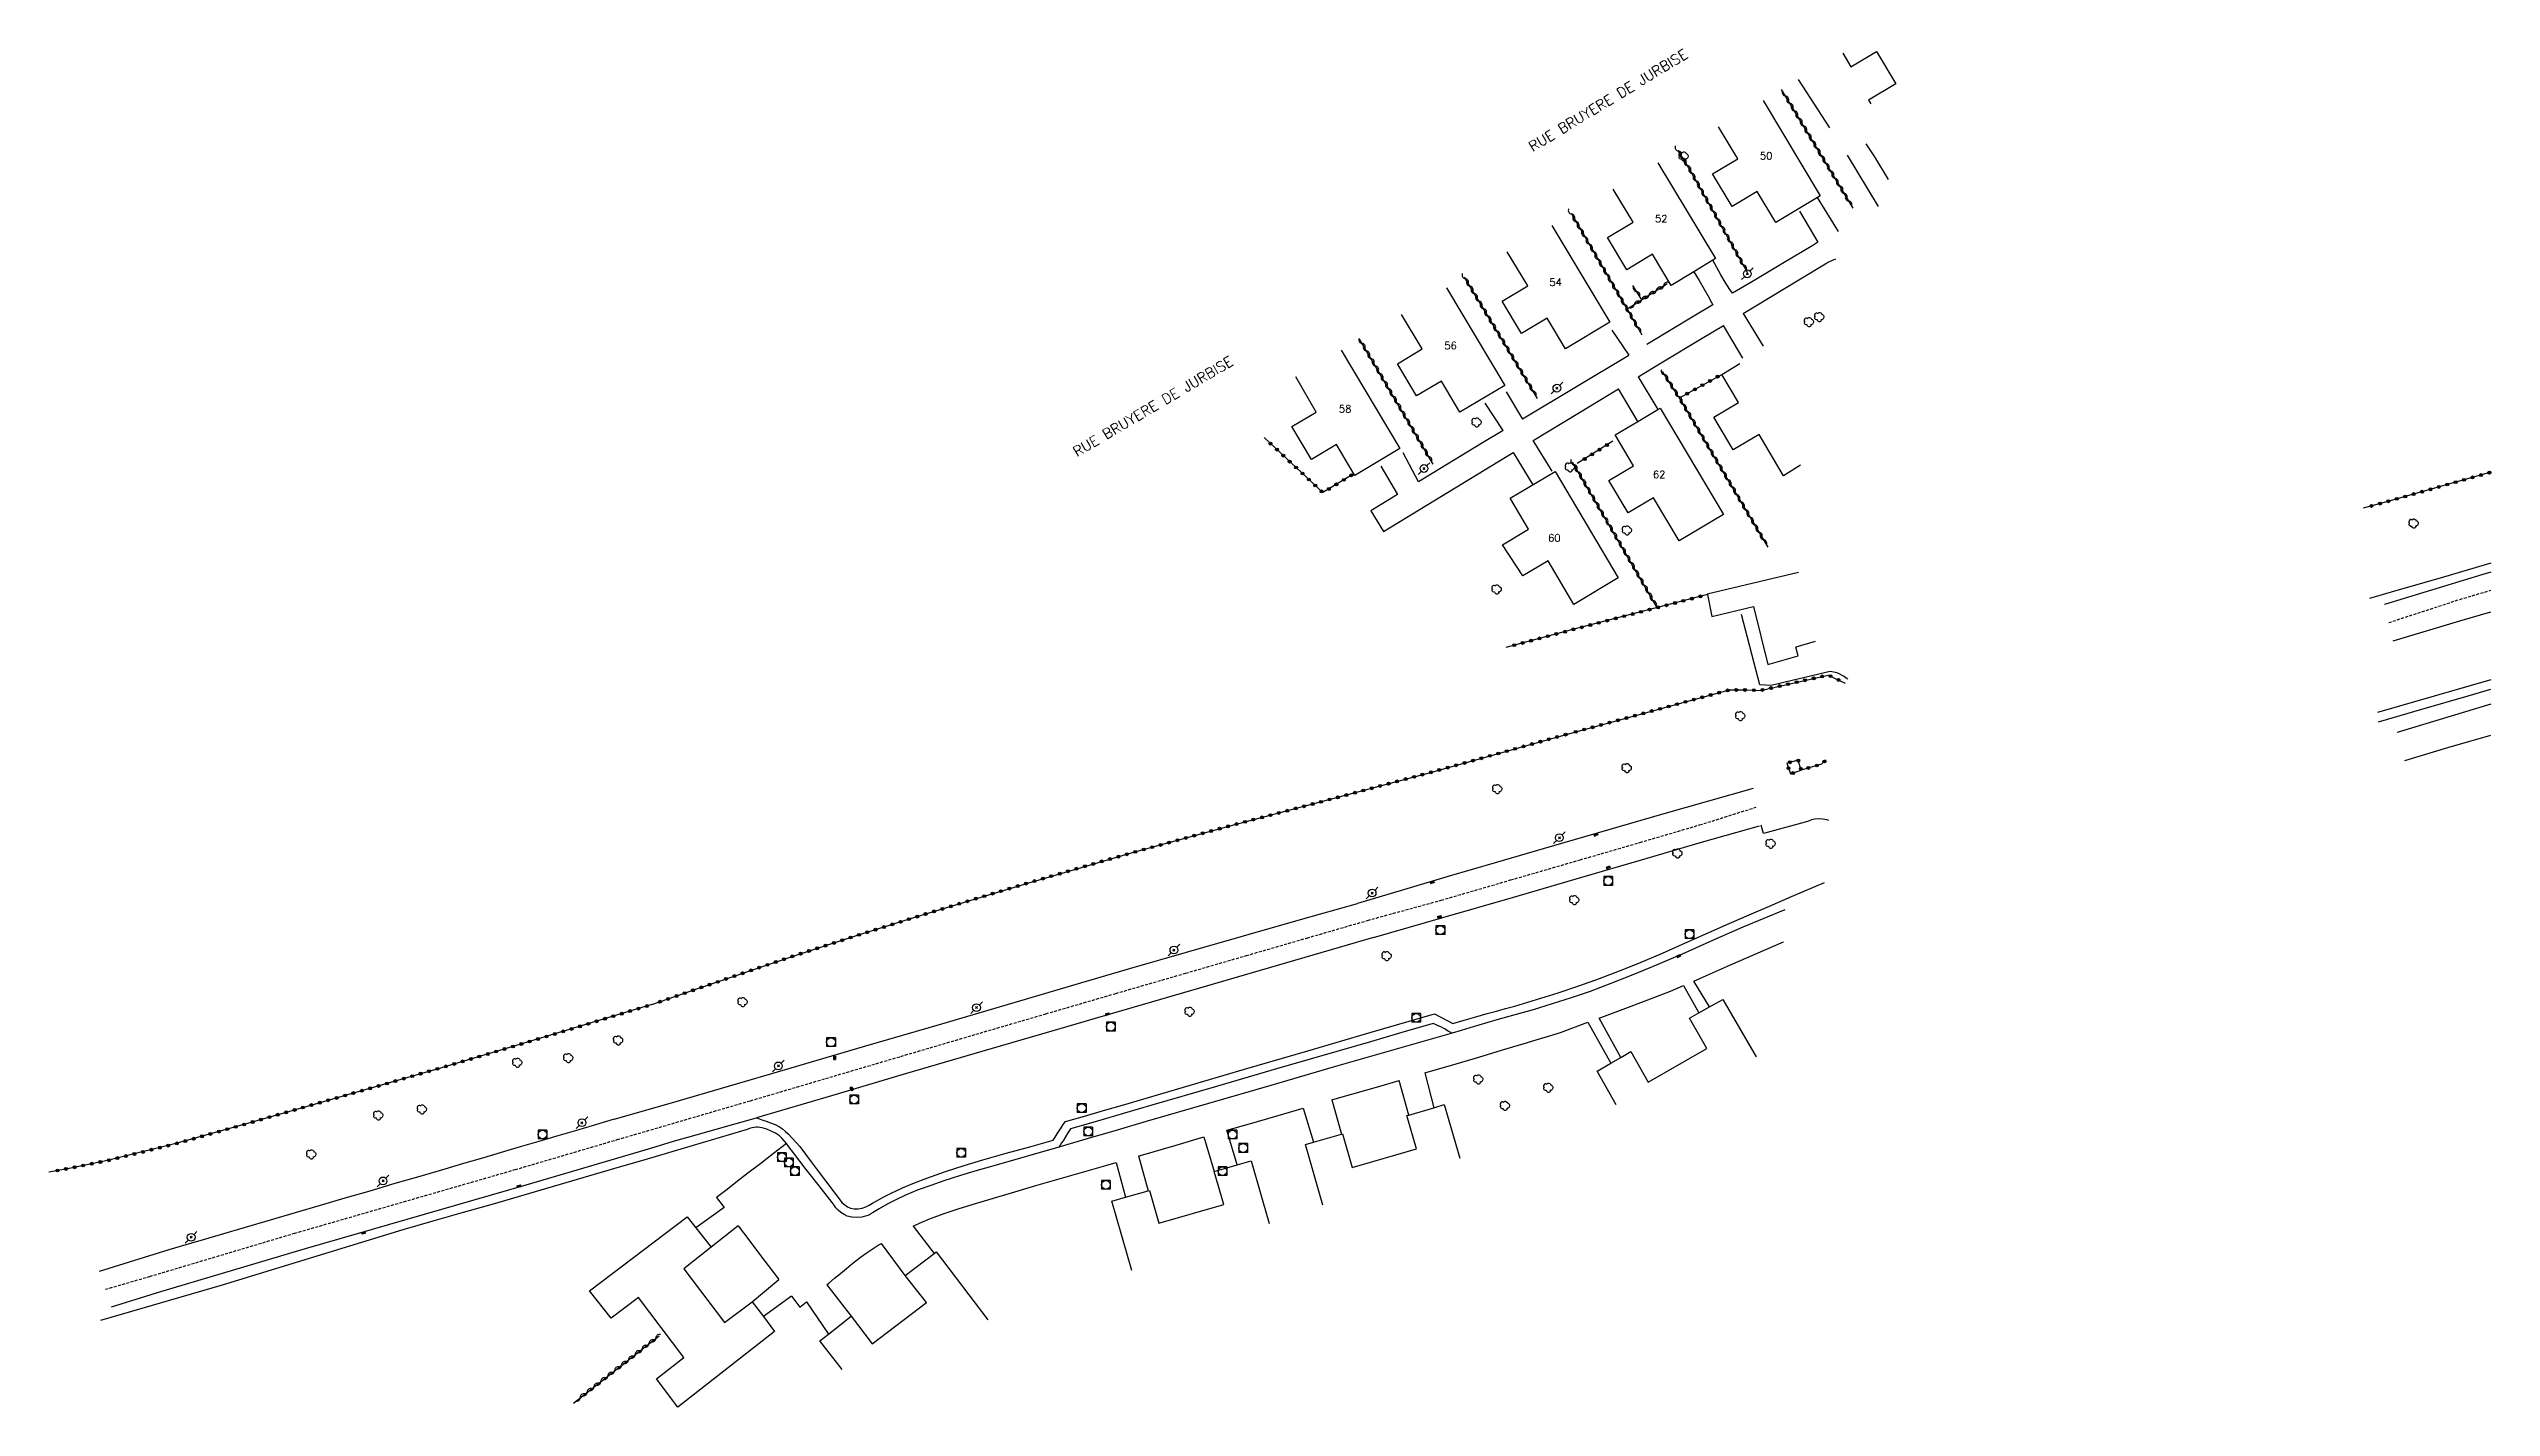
# Model space of a CAD drawing. Header units: millimetres. Extents: x 120371 to 121001, y 132316 to 133001.
# Drawn here: x 120581.1 to 121000, y 132315.5 to 132548.5 of the extents above; entities that cross this region are included whole.
import ezdxf
from ezdxf.enums import TextEntityAlignment as Align

# ---------------------------------------------------------------- set-up
doc = ezdxf.new("R2010")
doc.units = ezdxf.units.MM
doc.linetypes.add('DASHED', pattern=[0.75, 0.5, -0.25])
doc.layers.get('0').update_dxf_attribs({"linetype": 'CONTINUOUS'})
for name, color, linetype in [('W0001', 6, 'DASHED'), ('W0006', 2, 'CONTINUOUS'), ('W0014', 7, 'CONTINUOUS'), ('W0017', 7, 'CONTINUOUS'), ('W0101', 7, 'CONTINUOUS'), ('W0104', 1, 'CONTINUOUS'), ('W0300', 7, 'CONTINUOUS'), ('W0310', 3, 'CONTINUOUS'), ('W0323', 7, 'CONTINUOUS'), ('W0401', 7, 'CONTINUOUS'), ('W0420', 7, 'CONTINUOUS'), ('W0473', 7, 'CONTINUOUS'), ('W0989', 7, 'CONTINUOUS'), ('W0991', 7, 'CONTINUOUS')]:
    doc.layers.add(name, color=color, linetype=linetype)
doc.styles.get("Standard").update_dxf_attribs({"font": 'romans.shx', "width": 0.85})

msp = doc.modelspace()

# ---------------------------------------------------------------- texts
at = {"layer": 'W0989'}
for rotation, p in [(31.293, (120835.65, 132530.77)), (30.5265, (120757.47, 132478.44))]:
    msp.add_text('RUE BRUYERE DE JURBISE', height=1.75, rotation=rotation, dxfattribs=at).set_placement(p)
at = {"layer": 'W0991'}
for s, p in [('50', (120875.68, 132530.13)), ('52', (120857.69, 132519.35)), ('54', (120839.57, 132508.44)), ('56', (120821.56, 132497.58)), ('58', (120803.47, 132486.73)), ('62', (120857.34, 132475.48)), ('60', (120839.35, 132464.59))]:
    msp.add_text(s, height=1.25, dxfattribs=at).set_placement(p, align=Align.MIDDLE_CENTER)

# ---------------------------------------------------------------- blocks, each defined once
blk = doc.blocks.new('T473')
for p, q in [((-0.166667, 0.166667), (0.166667, -0.166667)), ((-0.166667, -0.166667), (0.166667, 0.166667)), ((0.500001, 0.500001), (1.000002, 1.000002)), ((-1.000002, -1.000002), (-0.500001, -0.500001))]:
    blk.add_line(p, q)
blk.add_ellipse((0, 0), major_axis=(0.471405, 0.471405), ratio=1, start_param=5.4977871438, end_param=11.780972451)
blk = doc.blocks.new('T300')
for p, q in [((-0.8, 0.51), (-0.86, 0.34)), ((-0.86, 0.34), (-0.86, 0.17)), ((-0.86, 0.17), (-0.74, 0.06)), ((-0.69, 0.63), (-0.8, 0.51)), ((-0.8, -0.06), (-0.74, 0.06)), ((-0.74, 0.06), (-0.69, 0.11)), ((-0.57, 0.69), (-0.69, 0.63)), ((-0.46, 0.69), (-0.57, 0.69)), ((-0.29, 0.63), (-0.46, 0.69)), ((-0.29, 0.63), (-0.17, 0.74)), ((-0.23, 0.57), (-0.29, 0.63)), ((-0.17, 0.74), (-0.06, 0.8)), ((-0.06, 0.8), (0.06, 0.8)), ((0.06, 0.8), (0.23, 0.74)), ((0.23, 0.74), (0.34, 0.63)), ((0.34, 0.63), (0.4, 0.51)), ((0.46, 0.46), (0.34, 0.46)), ((0.4, 0.51), (0.4, 0.46)), ((0.57, 0.4), (0.46, 0.46)), ((0.57, 0.4), (0.69, 0.29)), ((0.69, 0.29), (0.74, 0.17)), ((0.74, 0.06), (0.69, -0.17)), ((0.74, 0.17), (0.74, 0.06)), ((-0.8, -0.17), (-0.8, -0.06)), ((-0.8, -0.23), (-0.8, -0.17)), ((-0.74, -0.34), (-0.8, -0.23)), ((-0.69, -0.4), (-0.74, -0.34)), ((-0.51, -0.46), (-0.69, -0.4)), ((-0.4, -0.46), (-0.51, -0.46)), ((-0.4, -0.46), (-0.34, -0.46)), ((-0.34, -0.46), (-0.34, -0.4)), ((-0.34, -0.51), (-0.34, -0.46)), ((-0.29, -0.63), (-0.34, -0.51)), ((-0.17, -0.74), (-0.29, -0.63)), ((-0.06, -0.8), (-0.17, -0.74)), ((0.06, -0.8), (-0.06, -0.8)), ((0.17, -0.74), (0.06, -0.8)), ((0.23, -0.69), (0.17, -0.74)), ((0.29, -0.46), (0.23, -0.46)), ((0.29, -0.63), (0.23, -0.69)), ((0.46, -0.4), (0.29, -0.46)), ((0.34, -0.51), (0.29, -0.63)), ((0.34, -0.51), (0.34, -0.46)), ((0.57, -0.34), (0.46, -0.4)), ((0.63, -0.29), (0.57, -0.34)), ((0.69, -0.17), (0.63, -0.29))]:
    blk.add_line(p, q)
blk = doc.blocks.new('T420')
for p, q in [((0.75, 0.75), (-0.75, 0.75)), ((-0.75, 0.75), (-0.75, -0.75)), ((0.75, 0.75), (0.75, -0.75)), ((0.75, -0.75), (-0.75, -0.75))]:
    blk.add_line(p, q)
blk.add_ellipse((0, 0), major_axis=(-0.53, 0.53), ratio=1, start_param=3.926991, end_param=10.210176)
blk = doc.blocks.new('T401')
for p, q in [((-0.3, 0.3), (0, 0.3)), ((-0.3, -0.25), (-0.3, 0.3)), ((-0.3, 0.15), (0, 0.15)), ((-0.3, 0), (0, 0)), ((0, 0.3), (0, -0.25)), ((-0.3, -0.15), (0, -0.15)), ((-0.3, -0.25), (-0.3, -0.3)), ((-0.3, -0.3), (0, -0.3)), ((0, -0.3), (0, -0.25))]:
    blk.add_line(p, q)
blk = doc.blocks.new('t323o')
at = {"color": 0, "linetype": 'Continuous'}
for radius in [0.25, 0.15]:
    blk.add_circle((0, 0), radius, dxfattribs=at)
blk = doc.blocks.new('t310o')
at = {"color": 0, "linetype": 'Continuous'}
for centre, start, end in [((-0.5, 0.38), 216.8699, 323.1304), ((0.5, -0.37), 36.8699, 143.1303)]:
    blk.add_arc(centre, 0.625, start, end, dxfattribs=at)

# ---------------------------------------------------------------- linework, layer by layer
at = {"layer": 'W0001'}
for points in [[(120982.46, 132450.07), (120994.63, 132454.05), (121000, 132455.63)], [(120590.84, 132335.74), (120598.42, 132337.93), (120623.25, 132345.34), (120661.11, 132356.26), (120678.6, 132361.4), (120701.48, 132368.08), (120714.36, 132371.88), (120727.25, 132375.68), (120740.14, 132379.47), (120752.13, 132382.98), (120764.12, 132386.47), (120776.11, 132389.95), (120786.51, 132392.97), (120796.92, 132395.98), (120807.32, 132399), (120819.94, 132402.47), (120831.85, 132405.93), (120843.77, 132409.39), (120854.02, 132412.37), (120864.26, 132415.37), (120873.99, 132418.42)]]:
    msp.add_lwpolyline(points, dxfattribs=at)
at = {"layer": 'W0006'}
for points in [[(120980.68, 132433.06), (120988.12, 132435.22), (120996.08, 132437.52), (121000, 132438.66)], [(120821.81, 132379.67), (120821.16, 132380.03), (120820.51, 132380.38), (120819.86, 132380.72), (120819.42, 132380.92), (120818.98, 132381.12), (120818.54, 132381.32), (120813.17, 132379.76), (120807.8, 132378.2), (120802.43, 132376.65), (120791.71, 132373.53), (120781, 132370.41), (120770.29, 132367.29), (120765.64, 132365.94), (120760.99, 132364.59), (120756.34, 132363.24), (120755.92, 132362.56), (120755.5, 132361.87), (120755.08, 132361.2), (120754.84, 132360.84), (120754.61, 132360.48), (120754.38, 132360.13)]]:
    msp.add_lwpolyline(points, dxfattribs=at)
at = {"layer": 'W0014'}
for points in [[(121000, 132460.29), (120991.84, 132457.88), (120982.9, 132455.27), (120980.93, 132454.7), (120979.17, 132454.18)], [(121000, 132440.23), (120980.56, 132434.65)], [(120886.45, 132416.15), (120886.09, 132416.27), (120885.42, 132416.38), (120884.73, 132416.4), (120884.04, 132416.34), (120883.48, 132416.22), (120882.92, 132416.04), (120882.36, 132415.86), (120875.25, 132413.93), (120874.84, 132415.31)], [(120832.57, 132384.28), (120836.3, 132385.44), (120840.02, 132386.6), (120843.73, 132387.83), (120847.12, 132389.05), (120850.5, 132390.34), (120853.85, 132391.67), (120857.88, 132393.38), (120861.87, 132395.17), (120865.86, 132396.95), (120869.33, 132398.45), (120872.79, 132399.95), (120876.26, 132401.44), (120880.03, 132403.07), (120883.8, 132404.69), (120885.71, 132405.52)], [(120702.49, 132365.13), (120703.04, 132364.94), (120703.59, 132364.75), (120704.14, 132364.55), (120704.93, 132364.28), (120705.71, 132363.99), (120706.44, 132363.61), (120706.96, 132363.24), (120707.46, 132362.82), (120707.93, 132362.37), (120708.62, 132361.68), (120709.27, 132360.95), (120709.91, 132360.2), (120710.93, 132358.91), (120711.91, 132357.58), (120712.9, 132356.24), (120714.32, 132354.36), (120715.75, 132352.47), (120717.18, 132350.58), (120717.65, 132350.24), (120718.12, 132349.9), (120718.62, 132349.66), (120719.27, 132349.53), (120719.97, 132349.53), (120720.64, 132349.64), (120721.24, 132349.86), (120721.82, 132350.18), (120722.4, 132350.51), (120723.44, 132351.06), (120724.46, 132351.64), (120725.5, 132352.18), (120727.54, 132353.13), (120729.62, 132353.99), (120731.72, 132354.81), (120734.9, 132355.93), (120738.11, 132356.95), (120741.34, 132357.92), (120745.35, 132359.08), (120749.37, 132360.19), (120753.4, 132361.29), (120753.73, 132361.83), (120754.06, 132362.38), (120754.4, 132362.92), (120754.76, 132363.45), (120755.13, 132363.98), (120755.5, 132364.51), (120758.75, 132365.45), (120762.01, 132366.4), (120765.26, 132367.34), (120772.24, 132369.38), (120779.22, 132371.42), (120786.21, 132373.46), (120797.07, 132376.63), (120807.93, 132379.81), (120818.79, 132382.98), (120821.94, 132381.3), (120823.9, 132381.89), (120825.87, 132382.48), (120827.84, 132383.04), (120829.41, 132383.46), (120830.99, 132383.87), (120832.57, 132384.28)], [(120707.67, 132360.72), (120707.27, 132361.18), (120706.87, 132361.65), (120706.44, 132362.06), (120705.77, 132362.51), (120705.04, 132362.88), (120704.29, 132363.17), (120703.88, 132363.3), (120703.47, 132363.42), (120703.05, 132363.49), (120702.74, 132363.52), (120702.43, 132363.52), (120702.12, 132363.5), (120701.7, 132363.42), (120701.29, 132363.29), (120700.88, 132363.16), (120697.8, 132362.23), (120694.72, 132361.29), (120691.64, 132360.37), (120687.41, 132359.12), (120683.17, 132357.89), (120678.93, 132356.66)], [(120678.93, 132356.66), (120671.74, 132354.55), (120664.54, 132352.44), (120657.34, 132350.35), (120652.17, 132348.88), (120646.99, 132347.41), (120641.82, 132345.95)], [(120641.82, 132345.95), (120610.87, 132336.46), (120589.97, 132330.41)]]:
    msp.add_lwpolyline(points, dxfattribs=at)
at = {"layer": 'W0017'}
for points in [[(120896.64, 132526.07), (120894.32, 132529.96), (120892.86, 132532.19)], [(120889.56, 132530.21), (120894.87, 132521.41)], [(120888.08, 132517.14), (120884.49, 132522.98)], [(120881.38, 132520.63), (120884.57, 132515.29)], [(120884.57, 132515.29), (120883.67, 132514.75), (120878.47, 132511.64), (120873.31, 132508.59), (120869.91, 132506.57)], [(120863.27, 132510.25), (120864.16, 132508.76), (120865.04, 132507.27), (120865.89, 132505.76), (120866.1, 132505.36), (120866.31, 132504.96), (120866.51, 132504.56)], [(120869.91, 132506.57), (120869.47, 132507.2), (120869.04, 132507.83), (120868.62, 132508.46), (120867.89, 132509.69), (120867.21, 132510.95), (120866.53, 132512.21)], [(120871.76, 132503.11), (120878.52, 132507.2), (120885.43, 132511.39)], [(120885.43, 132511.39), (120885.93, 132511.67), (120886.43, 132511.95), (120886.95, 132512.19), (120887.65, 132512.44)], [(120853.75, 132492.22), (120857.69, 132494.6), (120864.71, 132498.84), (120868.35, 132501.04)], [(120866.51, 132504.56), (120863, 132502.47), (120859.39, 132500.29), (120855.78, 132498.1), (120855.24, 132497.77)], [(120871.67, 132495.41), (120868.35, 132501.04)], [(120871.76, 132503.11), (120875.15, 132497.48)], [(120852.18, 132495.91), (120849.24, 132500.23)], [(120852.15, 132495.89), (120833.87, 132484.97)], [(120831.11, 132489.64), (120833.87, 132484.97)], [(120835.7, 132481.3), (120843.66, 132486.13), (120850.37, 132490.18)], [(120853.68, 132484.58), (120850.37, 132490.18)], [(120853.75, 132492.22), (120857.11, 132486.62)], [(120830.56, 132482.99), (120827.47, 132487.7)], [(120830.56, 132482.99), (120827.05, 132480.9), (120816.04, 132474.22)], [(120838.98, 132476.07), (120835.7, 132481.3)], [(120812.47, 132472.05), (120807.85, 132469.25), (120810.04, 132465.71), (120832.31, 132479.24)], [(120809.57, 132476.88), (120812.47, 132472.05)], [(120816.04, 132474.22), (120813.4, 132479.21)], [(120832.31, 132479.24), (120835.66, 132473.71)], [(121000, 132458.75), (120998.6, 132458.34), (120981.72, 132453.19), (120981.72, 132453.19), (120981.72, 132453.19)], [(120889.7, 132440.39), (120889.42, 132440.57), (120889.06, 132440.8), (120888.69, 132441.02), (120888.32, 132441.21), (120887.95, 132441.39), (120887.56, 132441.52), (120887.27, 132441.6), (120886.96, 132441.65), (120886.66, 132441.67), (120886.41, 132441.64), (120886.15, 132441.59), (120885.9, 132441.54), (120876.55, 132439.31), (120874.6, 132439.41), (120871.44, 132451.44)], [(120983.21, 132446.95), (120983.21, 132446.95), (120994.63, 132450.36), (121000, 132451.94)], [(121000, 132436.11), (120983.93, 132431.23), (120983.93, 132431.23)], [(120985.24, 132426.42), (120985.24, 132426.42), (120992.62, 132428.66), (121000, 132430.74)], [(120873.46, 132421.62), (120873.46, 132421.62), (120873.46, 132421.62), (120858.13, 132417.3), (120848.48, 132414.49), (120838.83, 132411.69), (120829.18, 132408.88), (120821.32, 132406.56), (120813.47, 132404.24), (120805.61, 132401.91)], [(120808.33, 132396.04), (120820.24, 132399.5), (120832.16, 132402.95), (120844.07, 132406.42), (120854.32, 132409.4), (120864.57, 132412.39), (120874.51, 132415.21)], [(120678.12, 132364.89), (120687.91, 132367.74), (120697.7, 132370.59), (120707.49, 132373.45), (120720.88, 132377.35), (120734.27, 132381.26), (120747.66, 132385.18), (120757.19, 132387.98), (120766.73, 132390.78), (120776.27, 132393.56), (120786.05, 132396.36), (120795.83, 132399.14), (120805.61, 132401.91)], [(120878.87, 132400.79), (120878.87, 132400.79), (120878.87, 132400.79), (120871.69, 132397.83), (120866.47, 132395.53), (120861.25, 132393.23), (120856.01, 132391), (120852.53, 132389.56), (120849.04, 132388.16), (120845.52, 132386.83), (120842.26, 132385.72), (120838.97, 132384.68), (120835.69, 132383.64)], [(120808.33, 132396.04), (120797.93, 132393.03), (120787.52, 132390.02), (120777.12, 132387), (120765.13, 132383.51), (120753.14, 132380.02), (120741.15, 132376.52), (120728.26, 132372.73), (120715.37, 132368.93), (120702.49, 132365.13)], [(120863.29, 132388.6), (120864.42, 132389.08), (120869.54, 132391.37), (120878.65, 132395.3), (120878.65, 132395.3), (120878.65, 132395.3)], [(120865.94, 132384.15), (120863.29, 132388.6)], [(120847.02, 132382.24), (120853, 132384.44), (120859.26, 132386.88), (120861.49, 132387.83)], [(120861.49, 132387.83), (120864.12, 132383.12)], [(120821.81, 132379.67), (120815, 132377.72), (120808.19, 132375.77), (120801.39, 132373.81), (120790.71, 132370.71), (120780.03, 132367.6), (120769.36, 132364.49), (120764.36, 132363.04), (120759.37, 132361.58), (120754.38, 132360.13)], [(120835.69, 132383.64), (120832.59, 132382.79), (120829.49, 132381.93), (120826.4, 132381.05), (120824.87, 132380.6), (120823.34, 132380.14), (120821.81, 132379.67)], [(120822.52, 132374.41), (120826.41, 132375.56), (120830.3, 132376.72), (120834.18, 132377.89), (120836.25, 132378.52), (120838.32, 132379.16), (120840.39, 132379.79)], [(120840.39, 132379.79), (120845.12, 132381.54)], [(120845.12, 132381.54), (120849.03, 132374.52)], [(120850.74, 132375.51), (120847.02, 132382.24)], [(120801.18, 132368.21), (120802.54, 132368.6), (120809.24, 132370.54), (120812.71, 132371.54)], [(120814.38, 132365.62), (120812.71, 132371.54)], [(120817.16, 132372.83), (120822.52, 132374.41)], [(120817.16, 132372.83), (120818.7, 132366.88)], [(120801.18, 132368.21), (120802.84, 132362.34)], [(120678.12, 132364.89), (120674.88, 132363.94), (120671.65, 132362.99), (120668.42, 132362.05), (120665.19, 132361.1), (120661.96, 132360.15), (120658.72, 132359.2), (120655.49, 132358.25), (120652.26, 132357.31), (120649.03, 132356.36), (120644.75, 132355.1), (120640.47, 132353.85), (120636.19, 132352.59), (120631.92, 132351.34), (120627.64, 132350.08), (120623.36, 132348.83), (120619.09, 132347.58), (120614.81, 132346.32), (120610.53, 132345.07), (120607.59, 132344.2), (120604.65, 132343.34), (120601.7, 132342.48), (120601.7, 132342.48), (120601.7, 132342.48), (120601.7, 132342.48), (120589.79, 132338.77), (120589.79, 132338.77)], [(120680.5, 132358.81), (120684.37, 132359.96), (120688.25, 132361.11), (120692.13, 132362.24), (120695.58, 132363.22), (120699.03, 132364.17), (120702.49, 132365.13)], [(120783.16, 132363.01), (120786.66, 132364.02), (120791.96, 132365.55), (120796.26, 132366.79)], [(120784.92, 132357.07), (120783.16, 132363.01)], [(120796.26, 132366.79), (120798.06, 132360.95)], [(120591.9, 132332.71), (120600.32, 132335.34), (120625.15, 132342.74), (120663.01, 132353.67), (120680.5, 132358.81)], [(120707.67, 132360.72), (120705.45, 132359.02), (120703.24, 132357.33), (120701.03, 132355.64), (120699.24, 132354.25), (120697.45, 132352.86), (120695.66, 132351.47)], [(120754.38, 132360.13), (120743.24, 132356.93), (120740.37, 132356.08), (120737.49, 132355.23), (120734.64, 132354.32), (120732.43, 132353.56), (120730.23, 132352.77), (120728.07, 132351.87), (120726.54, 132351.15), (120725.02, 132350.38), (120723.54, 132349.55), (120722.98, 132349.21), (120722.42, 132348.86), (120721.86, 132348.5), (120721.43, 132348.35), (120721, 132348.2), (120720.57, 132348.09), (120719.73, 132348.02), (120718.88, 132348.08), (120718.08, 132348.29), (120717.52, 132348.55), (120716.98, 132348.89), (120716.5, 132349.29), (120716.13, 132349.7), (120715.8, 132350.15), (120715.48, 132350.61), (120713.26, 132353.45), (120711.05, 132356.28), (120708.86, 132359.13), (120708.46, 132359.66), (120708.07, 132360.19), (120707.67, 132360.72)], [(120768.05, 132358.6), (120768.39, 132358.7), (120774.48, 132360.47), (120779.25, 132361.86)], [(120768.05, 132358.6), (120769.66, 132352.64)], [(120779.25, 132361.86), (120781.02, 132355.96)], [(120729.38, 132346.54), (120730.49, 132347.08), (120732.33, 132347.89), (120734.69, 132348.76), (120737.1, 132349.52), (120739.52, 132350.26), (120743.15, 132351.38), (120746.79, 132352.47), (120750.44, 132353.55), (120756.42, 132355.26), (120762.41, 132356.98), (120764.18, 132357.49)], [(120764.18, 132357.49), (120765.79, 132351.52)], [(120695.66, 132351.47), (120696.98, 132349.74)], [(120696.98, 132349.74), (120692.12, 132346.25)], [(120699.34, 132346.63), (120694.72, 132342.93)], [(120699.34, 132346.63), (120701.18, 132344.21), (120703.21, 132341.53), (120705.24, 132338.86), (120706.32, 132337.44)], [(120729.38, 132346.54), (120732.96, 132341.89)], [(120714.59, 132336.51), (120714.9, 132336.77), (120715.9, 132337.62), (120716.9, 132338.47), (120717.92, 132339.32), (120718.72, 132339.97), (120719.52, 132340.62), (120720.35, 132341.25), (120721.34, 132341.95), (120722.36, 132342.63), (120723.39, 132343.28), (120723.92, 132343.6)], [(120728.01, 132338.12), (120723.92, 132343.6)], [(120701.76, 132333.6), (120706.32, 132337.44)], [(120708.49, 132334.58), (120703.68, 132331.05)], [(120708.49, 132334.58), (120709.07, 132333.83), (120709.96, 132332.65), (120711.09, 132333.59)], [(120711.09, 132333.59), (120714.83, 132328.04)], [(120714.59, 132336.51), (120718.74, 132331.1)]]:
    msp.add_lwpolyline(points, dxfattribs=at)
at = {"layer": 'W0101'}
for points in [[(120888.82, 132547.71), (120890.22, 132545.37), (120894.59, 132548), (120897.9, 132542.48), (120893.24, 132539.69), (120893.63, 132539.06)], [(120886.58, 132534.91), (120881.22, 132543.21)], [(120875.16, 132539.63), (120884.97, 132523.27)], [(120884.97, 132523.27), (120884.49, 132522.98), (120877.33, 132518.68), (120874.14, 132524.01), (120869.85, 132521.44), (120866.5, 132527.03), (120870.82, 132529.62), (120867.53, 132535.11)], [(120857.1, 132528.94), (120867, 132512.5), (120866.53, 132512.21), (120863.27, 132510.25), (120859.37, 132507.9)], [(120859.37, 132507.9), (120856.16, 132513.24), (120851.79, 132510.6), (120848.48, 132516.09), (120852.87, 132518.74), (120849.46, 132524.42)], [(120838.89, 132518.16), (120848.85, 132501.58), (120841.27, 132497.03)], [(120841.27, 132497.03), (120838.12, 132502.28), (120833.72, 132499.63), (120830.39, 132505.18), (120834.78, 132507.82), (120831.28, 132513.66)], [(120820.88, 132507.51), (120830.85, 132490.76), (120823.15, 132486.17)], [(120823.15, 132486.17), (120819.98, 132491.49), (120815.71, 132488.95), (120812.43, 132494.47), (120816.68, 132497.01), (120813.15, 132502.93)], [(120802.77, 132496.79), (120812.86, 132479.92), (120805.15, 132475.3), (120804.96, 132475.61), (120801.96, 132480.62), (120797.7, 132478.07), (120794.33, 132483.68)], [(120866.69, 132485.3), (120870.94, 132487.82), (120868.07, 132492.65), (120868.07, 132492.65), (120871.14, 132494.53)], [(120794.33, 132483.68), (120798.49, 132486.17), (120795.01, 132492.2)], [(120881.56, 132477.09), (120878.67, 132475.26), (120874.47, 132482.33), (120870.02, 132479.69), (120866.69, 132485.3)]]:
    msp.add_lwpolyline(points, dxfattribs=at)
for points in [[(120849.79, 132482.27), (120853.68, 132484.58), (120857.11, 132486.62), (120857.5, 132486.86), (120868.35, 132468.63), (120860.74, 132464.11), (120856.35, 132471.48), (120851.99, 132468.89), (120848.68, 132474.45), (120852.93, 132476.98)], [(120839.49, 132475.98), (120850.32, 132457.74), (120842.68, 132453.2), (120838.27, 132460.64), (120833.96, 132458.08), (120830.48, 132463.42), (120834.93, 132466.07), (120831.77, 132471.4)]]:
    msp.add_lwpolyline(points, close=True, dxfattribs=at)
at = {"layer": 'W0104'}
for points in [[(120881.24, 132458.64), (120881.24, 132458.64), (120865.58, 132454.96), (120865.6, 132454.88), (120866.36, 132451.12), (120873.51, 132452.86), (120875.94, 132442.9), (120881.17, 132444.39), (120880.76, 132445.85)], [(120884.11, 132446.82), (120880.76, 132445.85), (120880.76, 132445.85), (120880.76, 132445.85), (120880.76, 132445.85), (120880.76, 132445.85)], [(120849.95, 132367.37), (120846.68, 132373.17), (120849.03, 132374.52), (120850.74, 132375.51), (120852.47, 132376.5), (120855.45, 132371.23), (120865.53, 132377.04), (120862.54, 132382.23), (120864.12, 132383.12), (120865.94, 132384.15), (120868.26, 132385.46)], [(120868.26, 132385.46), (120873.96, 132375.58)], [(120799.66, 132350.17), (120796.64, 132360.54), (120798.06, 132360.95), (120802.84, 132362.34), (120803, 132362.39), (120804.67, 132356.64), (120815.72, 132359.85), (120814.07, 132365.54), (120814.38, 132365.62), (120818.7, 132366.88), (120820.46, 132367.4), (120823.14, 132358.2)], [(120766.88, 132338.96), (120763.47, 132350.86), (120765.79, 132351.52), (120769.66, 132352.64), (120769.89, 132352.7), (120771.51, 132347.05), (120782.66, 132350.25), (120781.02, 132355.96), (120784.92, 132357.07), (120787.34, 132357.77), (120790.42, 132347.02)], [(120717.18, 132321.97), (120713.34, 132326.88), (120714.83, 132328.04), (120718.74, 132331.1), (120722.33, 132326.37), (120731.66, 132333.46), (120728.01, 132338.12), (120732.96, 132341.89), (120733.31, 132342.15)], [(120733.31, 132342.15), (120742.16, 132330.51)]]:
    msp.add_lwpolyline(points, dxfattribs=at)
msp.add_lwpolyline([(120690.04, 132339.26), (120697.01, 132330.02), (120701.76, 132333.6), (120703.68, 132331.05), (120705.61, 132328.5), (120689.04, 132315.52), (120685.37, 132320.38), (120690.02, 132324.02), (120682.25, 132334.32), (120677.56, 132330.77), (120673.87, 132335.48), (120690.64, 132348.14), (120692.12, 132346.25), (120694.72, 132342.93)], close=True, dxfattribs=at)
at = {"layer": 'W0310'}
for points in [[(120890.6, 132521.12), (120878.33, 132541.51)], [(120872.5, 132510.12), (120862.42, 132528.07), (120860.6, 132531.01)], [(120842.28, 132520.17), (120852.2, 132503.2), (120854.38, 132499.42)], [(120836.47, 132488.51), (120823.93, 132509.31)], [(120851.81, 132503.83), (120858.68, 132508.23)], [(120854.26, 132505.58), (120852.79, 132507.91)], [(120818.57, 132477.27), (120805.95, 132498.67)], [(120876, 132463), (120866.26, 132479.43), (120860.82, 132488.6), (120860.72, 132488.76), (120857.9, 132493.16)], [(120857.07, 132452.55), (120842.49, 132477.56)], [(120671.09, 132316.23), (120685.79, 132327.77)]]:
    msp.add_lwpolyline(points, dxfattribs=at)
at = {"layer": 'W0323'}
for points in [[(120860.82, 132488.6), (120868.07, 132492.65)], [(120804.96, 132475.61), (120799.64, 132472.37), (120789.57, 132481.79)], [(120849.39, 132481.18), (120843.28, 132477.33)], [(121000, 132475.87), (120981.69, 132470.68), (120978.06, 132469.69)], [(120865.6, 132454.88), (120842.91, 132448.98), (120831.02, 132445.81)], [(120841.58, 132430.95), (120869.37, 132438.53), (120872.22, 132438.52), (120874.73, 132438.45), (120886.31, 132441.08), (120889.1, 132439.75), (120889.24, 132439.65)], [(120684.53, 132384.56), (120692.78, 132387.41), (120701.04, 132390.25), (120709.31, 132393.04), (120719.48, 132396.33), (120729.67, 132399.53), (120739.89, 132402.66), (120749.05, 132405.41), (120758.23, 132408.1), (120767.41, 132410.75), (120784.37, 132415.4), (120801.37, 132419.88), (120818.34, 132424.44), (120826.09, 132426.6), (120833.83, 132428.77), (120841.58, 132430.95)], [(120885.94, 132426.52), (120885.19, 132425.82), (120881.68, 132424.78), (120881.16, 132426.47), (120879.22, 132425.98), (120879.85, 132424.11), (120881.68, 132424.78)], [(120684.53, 132384.56), (120676.22, 132382.04), (120667.91, 132379.52), (120659.59, 132377.02), (120648.48, 132373.74), (120637.35, 132370.51), (120626.21, 132367.34), (120614.58, 132363.99), (120602.94, 132360.71), (120591.2, 132357.81), (120584.63, 132356.47), (120581.13, 132355.82)]]:
    msp.add_lwpolyline(points, dxfattribs=at)

# ---------------------------------------------------------------- block references
at = {"layer": 'W0300', "rotation": 359.9999899820874}
for p in [(120861.57, 132530.02), (120883.05, 132501.6), (120884.85, 132502.45), (120826.05, 132484.37), (120842.08, 132476.7), (120986.77, 132467.04), (120851.84, 132465.89), (120829.51, 132455.77), (120871.29, 132434.02), (120851.81, 132425.09), (120829.61, 132421.5), (120876.5, 132412.12), (120842.8, 132402.45)]:
    msp.add_blockref('T300', p, dxfattribs=at)
at = {"layer": 'W0300'}
for p in [(120860.5, 132410.47), (120810.62, 132392.89), (120700.15, 132384.99), (120776.81, 132383.33), (120661.49, 132374.56), (120670.27, 132375.36), (120678.81, 132378.4), (120826.36, 132371.72), (120645.17, 132366.58), (120830.9, 132367.17), (120838.34, 132370.26), (120637.66, 132365.53), (120626.17, 132358.84)]:
    msp.add_blockref('T300', p, dxfattribs=at)
at = {"layer": 'W0310'}
for p, rotation in [((120879, 132540.4), 121.021180982062), ((120879.77, 132539.11), 121.021180982062), ((120880.55, 132537.83), 121.021180982062), ((120881.32, 132536.54), 121.021180982062), ((120882.09, 132535.26), 121.021180982062), ((120882.86, 132533.97), 121.021180982062), ((120860.62, 132530.97), 121.7757494572941), ((120861.41, 132529.7), 121.7757494572941), ((120883.64, 132532.69), 121.021180982062), ((120884.41, 132531.4), 121.021180982062), ((120885.18, 132530.12), 121.021180982062), ((120862.2, 132528.42), 121.7757494572941), ((120862.95, 132527.12), 119.3354674890131), ((120863.69, 132525.82), 119.3354674890131), ((120885.96, 132528.83), 121.021180982062), ((120886.73, 132527.54), 121.021180982062), ((120887.5, 132526.26), 121.021180982062), ((120864.42, 132524.51), 119.3354674890131), ((120865.16, 132523.2), 119.3354674890131), ((120865.89, 132521.89), 119.3354674890131), ((120888.28, 132524.97), 121.021180982062), ((120889.05, 132523.69), 121.021180982062), ((120889.82, 132522.4), 121.021180982062), ((120842.29, 132520.15), 300.3149807584473), ((120843.04, 132518.85), 300.3149807584473), ((120843.8, 132517.56), 300.3149807584473), ((120866.62, 132520.59), 119.3354674890131), ((120867.36, 132519.28), 119.3354674890131), ((120868.09, 132517.97), 119.3354674890131), ((120844.56, 132516.26), 300.3149807584473), ((120845.32, 132514.97), 300.3149807584473), ((120846.07, 132513.67), 300.3149807584473), ((120868.83, 132516.66), 119.3354674890131), ((120869.56, 132515.35), 119.3354674890131), ((120870.3, 132514.05), 119.3354674890131), ((120871.03, 132512.74), 119.3354674890131), ((120824.08, 132509.07), 121.0960773569734), ((120846.83, 132512.38), 300.3149807584473), ((120847.59, 132511.08), 300.3149807584473), ((120848.34, 132509.79), 300.3149807584473), ((120849.1, 132508.49), 300.3149807584473), ((120871.77, 132511.43), 119.3354674890131), ((120824.85, 132507.78), 121.0960773569734), ((120825.63, 132506.5), 121.0960773569734), ((120826.4, 132505.21), 121.0960773569734), ((120849.86, 132507.2), 300.3149807584473), ((120850.62, 132505.9), 300.3149807584473), ((120851.37, 132504.61), 300.3149807584473), ((120853.08, 132504.64), 32.63225763262142), ((120853.46, 132506.85), 122.2700880910735), ((120854.34, 132505.44), 32.63225763262142), ((120855.6, 132506.25), 32.63225763262142), ((120856.87, 132507.06), 32.63225763262142), ((120858.13, 132507.87), 32.63225763262142), ((120827.18, 132503.93), 121.0960773569734), ((120827.95, 132502.64), 121.0960773569734), ((120828.73, 132501.36), 121.0960773569734), ((120829.5, 132500.07), 121.0960773569734), ((120852.13, 132503.31), 300.3149807584473), ((120852.88, 132502.02), 299.9973916273772), ((120853.63, 132500.72), 299.9973916273772), ((120806.38, 132497.95), 120.5031589621157), ((120807.14, 132496.65), 120.5031589621157), ((120830.28, 132498.79), 121.0960773569734), ((120831.05, 132497.51), 121.0960773569734), ((120831.83, 132496.22), 121.0960773569734), ((120807.91, 132495.36), 120.5031589621157), ((120808.67, 132494.07), 120.5031589621157), ((120809.43, 132492.78), 120.5031589621157), ((120832.6, 132494.94), 121.0960773569734), ((120833.38, 132493.65), 121.0960773569734), ((120834.15, 132492.37), 121.0960773569734), ((120858.26, 132492.59), 122.6838617886338), ((120810.19, 132491.48), 120.5031589621157), ((120810.95, 132490.19), 120.5031589621157), ((120811.71, 132488.9), 120.5031589621157), ((120812.47, 132487.61), 120.5031589621157), ((120834.92, 132491.08), 121.0960773569734), ((120835.7, 132489.8), 121.0960773569734), ((120859.07, 132491.33), 122.6838617886338), ((120859.88, 132490.07), 122.6838617886338), ((120860.69, 132488.8), 122.6838617886338), ((120861.46, 132487.52), 120.6751640194726), ((120813.24, 132486.31), 120.5031589621157), ((120814, 132485.02), 120.5031589621157), ((120814.76, 132483.73), 120.5031589621157), ((120862.22, 132486.23), 120.6751640194726), ((120862.99, 132484.94), 120.6751640194726), ((120863.75, 132483.65), 120.6751640194726), ((120815.52, 132482.44), 120.5031589621157), ((120816.28, 132481.14), 120.5031589621157), ((120817.04, 132479.85), 120.5031589621157), ((120864.52, 132482.36), 120.6751640194726), ((120865.29, 132481.07), 120.6751640194726), ((120866.05, 132479.78), 120.6751640194726), ((120817.8, 132478.56), 120.5031589621157), ((120842.72, 132477.18), 120.2265203772194), ((120843.47, 132475.88), 120.2265203772194), ((120866.82, 132478.48), 120.665866232586), ((120867.58, 132477.19), 120.665866232586), ((120868.35, 132475.9), 120.665866232586), ((120844.23, 132474.58), 120.2265203772194), ((120844.98, 132473.29), 120.2265203772194), ((120845.74, 132471.99), 120.2265203772194), ((120846.5, 132470.69), 120.2265203772194), ((120869.11, 132474.61), 120.665866232586), ((120869.88, 132473.32), 120.665866232586), ((120870.64, 132472.03), 120.665866232586), ((120871.41, 132470.74), 120.665866232586), ((120847.25, 132469.4), 120.2265203772194), ((120848.01, 132468.1), 120.2265203772194), ((120848.76, 132466.81), 120.2265203772194), ((120872.17, 132469.45), 120.665866232586), ((120872.94, 132468.16), 120.665866232586), ((120873.7, 132466.87), 120.665866232586), ((120849.52, 132465.51), 120.2265203772194), ((120850.27, 132464.21), 120.2265203772194), ((120851.03, 132462.92), 120.2265203772194), ((120874.47, 132465.58), 120.665866232586), ((120875.23, 132464.29), 120.665866232586), ((120851.78, 132461.62), 120.2265203772194), ((120852.54, 132460.33), 120.2265203772194), ((120853.29, 132459.03), 120.2265203772194), ((120854.05, 132457.73), 120.2265203772194), ((120854.8, 132456.44), 120.2265203772194), ((120855.56, 132455.14), 120.2265203772194), ((120856.31, 132453.85), 120.2265203772194), ((120681.71, 132324.57), 38.11003697565381), ((120682.89, 132325.49), 38.11003697565381), ((120684.07, 132326.42), 38.11003697565381), ((120685.25, 132327.34), 38.11003697565381), ((120676.99, 132320.86), 38.11003697565381), ((120678.17, 132321.79), 38.11003697565381), ((120679.35, 132322.71), 38.11003697565381), ((120680.53, 132323.64), 38.11003697565381), ((120672.27, 132317.16), 38.11003697565381), ((120673.45, 132318.09), 38.11003697565381), ((120674.63, 132319.01), 38.11003697565381), ((120675.81, 132319.94), 38.11003697565381)]:
    msp.add_blockref('t310o', p, dxfattribs=dict(at, rotation=rotation))
at = {"layer": 'W0323'}
for p, rotation in [((120862.13, 132489.33), 29.20262026687351), ((120863.44, 132490.06), 29.20262026687351), ((120864.75, 132490.79), 29.20262026687351), ((120866.06, 132491.52), 29.20262026687351), ((120867.36, 132492.26), 29.20262026687351), ((120790.67, 132480.76), 136.9340194564996), ((120791.76, 132479.74), 136.9340194564996), ((120847.09, 132479.73), 212.1618964770439), ((120848.36, 132480.53), 212.1618964770439), ((120792.86, 132478.72), 136.9340194564996), ((120793.95, 132477.69), 136.9340194564996), ((120795.05, 132476.67), 136.9340194564996), ((120796.15, 132475.64), 136.9340194564996), ((120844.55, 132478.13), 212.1618964770439), ((120845.82, 132478.93), 212.1618964770439), ((120999.72, 132475.79), 195.8076226890728), ((120797.24, 132474.62), 136.9340194564996), ((120798.34, 132473.59), 136.9340194564996), ((120799.43, 132472.57), 136.9340194564996), ((120800.68, 132473), 211.2651360852743), ((120801.96, 132473.78), 211.2651360852743), ((120803.24, 132474.56), 211.2651360852743), ((120804.53, 132475.34), 211.2651360852743), ((120985.29, 132471.7), 195.8076226890728), ((120986.73, 132472.11), 195.8076226890728), ((120988.17, 132472.52), 195.8076226890728), ((120989.62, 132472.93), 195.8076226890728), ((120991.06, 132473.34), 195.8076226890728), ((120992.5, 132473.75), 195.8076226890728), ((120993.95, 132474.16), 195.8076226890728), ((120995.39, 132474.56), 195.8076226890728), ((120996.83, 132474.97), 195.8076226890728), ((120998.28, 132475.38), 195.8076226890728), ((120979.51, 132470.08), 195.4188774226263), ((120980.95, 132470.48), 195.4188774226263), ((120982.4, 132470.89), 195.8076226890728), ((120983.84, 132471.3), 195.8076226890728), ((120848.42, 132450.41), 194.568018213285), ((120849.87, 132450.79), 194.568018213285), ((120851.32, 132451.17), 194.568018213285), ((120852.77, 132451.54), 194.568018213285), ((120854.23, 132451.92), 194.568018213285), ((120855.68, 132452.3), 194.568018213285), ((120857.13, 132452.68), 194.568018213285), ((120858.58, 132453.05), 194.568018213285), ((120860.03, 132453.43), 194.568018213285), ((120861.48, 132453.81), 194.568018213285), ((120862.94, 132454.18), 194.568018213285), ((120864.39, 132454.56), 194.568018213285), ((120833.91, 132446.58), 194.9191236197198), ((120835.36, 132446.97), 194.9191236197198), ((120836.81, 132447.36), 194.9191236197198), ((120838.26, 132447.74), 194.9191236197198), ((120839.71, 132448.13), 194.9191236197198), ((120841.16, 132448.51), 194.9191236197198), ((120842.61, 132448.9), 194.9191236197198), ((120844.06, 132449.28), 194.568018213285), ((120845.51, 132449.66), 194.568018213285), ((120846.97, 132450.03), 194.568018213285), ((120832.47, 132446.2), 194.9191236197198), ((120867.62, 132438.06), 15.26157287521569), ((120869.07, 132438.45), 15.26157287521569), ((120870.56, 132438.53), 359.8593724923107), ((120872.06, 132438.53), 359.8593724923107), ((120873.56, 132438.48), 358.263603491531), ((120875.05, 132438.52), 12.7863009838172), ((120876.51, 132438.85), 12.7863009838172), ((120877.98, 132439.19), 12.7863009838172), ((120879.44, 132439.52), 12.7863009838172), ((120880.9, 132439.85), 12.7863009838172), ((120882.36, 132440.18), 12.7863009838172), ((120883.83, 132440.51), 12.7863009838172), ((120885.29, 132440.85), 12.7863009838172), ((120886.72, 132440.88), 334.6203239449356), ((120888.08, 132440.24), 334.6203239449356), ((120851.71, 132433.71), 15.26157287521569), ((120853.15, 132434.11), 15.26157287521569), ((120854.6, 132434.5), 15.26157287521569), ((120856.05, 132434.9), 15.26157287521569), ((120857.49, 132435.29), 15.26157287521569), ((120858.94, 132435.69), 15.26157287521569), ((120860.39, 132436.08), 15.26157287521569), ((120861.84, 132436.48), 15.26157287521569), ((120863.28, 132436.87), 15.26157287521569), ((120864.73, 132437.27), 15.26157287521569), ((120866.18, 132437.66), 15.26157287521569), ((120836.95, 132429.65), 15.68999292899977), ((120838.4, 132430.06), 15.68999292899977), ((120839.84, 132430.46), 15.68999292899977), ((120841.28, 132430.87), 15.68999292899977), ((120843.02, 132431.34), 15.26157287521569), ((120844.47, 132431.74), 15.26157287521569), ((120845.92, 132432.13), 15.26157287521569), ((120847.36, 132432.53), 15.26157287521569), ((120848.81, 132432.92), 15.26157287521569), ((120850.26, 132433.32), 15.26157287521569), ((120822.51, 132425.6), 15.56376891012533), ((120823.95, 132426), 15.56376891012533), ((120825.4, 132426.41), 15.56376891012533), ((120826.84, 132426.81), 15.69685121988377), ((120828.29, 132427.22), 15.69685121988377), ((120829.73, 132427.62), 15.69685121988377), ((120831.18, 132428.03), 15.69685121988377), ((120832.62, 132428.43), 15.69685121988377), ((120834.06, 132428.84), 15.68999292899977), ((120835.51, 132429.24), 15.68999292899977), ((120879.78, 132426.12), 194.2302543146868), ((120881.18, 132426.41), 107.0337781515159), ((120884.37, 132425.57), 196.4921194073821), ((120885.66, 132426.25), 222.6738365916088), ((120806.58, 132421.28), 15.04101055173796), ((120808.03, 132421.67), 15.04101055173796), ((120809.48, 132422.06), 15.04101055173796), ((120810.93, 132422.45), 15.04101055173796), ((120812.38, 132422.84), 15.04101055173796), ((120813.83, 132423.23), 15.04101055173796), ((120815.28, 132423.62), 15.04101055173796), ((120816.72, 132424.01), 15.04101055173796), ((120818.17, 132424.39), 15.04101055173796), ((120819.62, 132424.8), 15.56376891012533), ((120821.06, 132425.2), 15.56376891012533), ((120879.51, 132425.11), 288.6553867717146), ((120880.27, 132424.27), 20.03331311589616), ((120881.62, 132424.97), 107.0337781515159), ((120882.93, 132425.15), 196.4921194073821), ((120790.64, 132417.05), 14.76745086832062), ((120792.09, 132417.43), 14.76745086832062), ((120793.54, 132417.81), 14.76745086832062), ((120794.99, 132418.2), 14.76745086832062), ((120796.44, 132418.58), 14.76745086832062), ((120797.89, 132418.96), 14.76745086832062), ((120799.34, 132419.34), 14.76745086832062), ((120800.79, 132419.73), 14.76745086832062), ((120802.24, 132420.11), 15.04101055173796), ((120803.69, 132420.5), 15.04101055173796), ((120805.14, 132420.89), 15.04101055173796), ((120774.71, 132412.75), 15.33916609851587), ((120776.15, 132413.14), 15.33916609851587), ((120777.6, 132413.54), 15.33916609851587), ((120779.05, 132413.94), 15.33916609851587), ((120780.49, 132414.33), 15.33916609851587), ((120781.94, 132414.73), 15.33916609851587), ((120783.39, 132415.13), 15.33916609851587), ((120784.83, 132415.52), 14.76745086832062), ((120786.28, 132415.9), 14.76745086832062), ((120787.74, 132416.29), 14.76745086832062), ((120789.19, 132416.67), 14.76745086832062), ((120760.27, 132408.69), 16.0523968444207), ((120761.71, 132409.11), 16.0523968444207), ((120763.15, 132409.52), 16.0523968444207), ((120764.59, 132409.93), 16.0523968444207), ((120766.03, 132410.35), 16.0523968444207), ((120767.47, 132410.76), 15.33916609851587), ((120768.92, 132411.16), 15.33916609851587), ((120770.37, 132411.56), 15.33916609851587), ((120771.81, 132411.95), 15.33916609851587), ((120773.26, 132412.35), 15.33916609851587), ((120745.88, 132404.46), 16.70842744546987), ((120747.31, 132404.89), 16.70842744546987), ((120748.75, 132405.32), 16.70842744546987), ((120750.19, 132405.74), 16.37094143207671), ((120751.63, 132406.17), 16.37094143207671), ((120753.07, 132406.59), 16.37094143207671), ((120754.51, 132407.01), 16.37094143207671), ((120755.95, 132407.43), 16.37094143207671), ((120757.38, 132407.86), 16.37094143207671), ((120758.83, 132408.28), 16.0523968444207), ((120732.96, 132400.54), 17.02941790691606), ((120734.39, 132400.97), 17.02941790691606), ((120735.83, 132401.41), 17.02941790691606), ((120737.26, 132401.85), 17.02941790691606), ((120738.7, 132402.29), 17.02941790691606), ((120740.13, 132402.73), 16.70842744546987), ((120741.57, 132403.16), 16.70842744546987), ((120743, 132403.59), 16.70842744546987), ((120744.44, 132404.02), 16.70842744546987), ((120718.64, 132396.06), 17.93647184107468), ((120720.07, 132396.52), 17.41606521886312), ((120721.5, 132396.97), 17.41606521886312), ((120722.93, 132397.41), 17.41606521886312), ((120724.36, 132397.86), 17.41606521886312), ((120725.8, 132398.31), 17.41606521886312), ((120727.23, 132398.76), 17.41606521886312), ((120728.66, 132399.21), 17.41606521886312), ((120730.09, 132399.66), 17.02941790691606), ((120731.52, 132400.1), 17.02941790691606), ((120705.81, 132391.86), 18.60305636175024), ((120707.23, 132392.34), 18.60305636175024), ((120708.65, 132392.82), 18.60305636175024), ((120710.08, 132393.29), 17.93647184107468), ((120711.51, 132393.75), 17.93647184107468), ((120712.93, 132394.21), 17.93647184107468), ((120714.36, 132394.67), 17.93647184107468), ((120715.79, 132395.14), 17.93647184107468), ((120717.21, 132395.6), 17.93647184107468), ((120694.46, 132387.98), 19.0264618466476), ((120695.87, 132388.47), 19.0264618466476), ((120697.29, 132388.96), 19.0264618466476), ((120698.71, 132389.45), 19.0264618466476), ((120700.13, 132389.94), 19.0264618466476), ((120701.55, 132390.43), 18.60305636175024), ((120702.97, 132390.9), 18.60305636175024), ((120704.39, 132391.38), 18.60305636175024), ((120680.83, 132383.44), 196.8781092789171), ((120682.27, 132383.88), 196.8781092789171), ((120683.7, 132384.31), 196.8781092789171), ((120685.95, 132385.05), 19.03266619926146), ((120687.36, 132385.54), 19.03266619926146), ((120688.78, 132386.03), 19.03266619926146), ((120690.2, 132386.52), 19.03266619926146), ((120691.62, 132387.01), 19.03266619926146), ((120693.04, 132387.5), 19.0264618466476), ((120667.91, 132379.52), 196.8781092790731), ((120669.35, 132379.96), 196.8781092790731), ((120670.79, 132380.39), 196.8781092790731), ((120672.22, 132380.83), 196.8781092790731), ((120673.66, 132381.26), 196.8781092790731), ((120675.09, 132381.7), 196.8781092790731), ((120676.53, 132382.13), 196.8781092789171), ((120677.96, 132382.57), 196.8781092789171), ((120679.4, 132383), 196.8781092789171), ((120653.54, 132375.24), 196.4425563125633), ((120654.98, 132375.66), 196.4425563125633), ((120656.42, 132376.09), 196.4425563125633), ((120657.86, 132376.51), 196.4425563125633), ((120659.29, 132376.94), 196.4425563125633), ((120660.73, 132377.37), 196.6922917832225), ((120662.17, 132377.8), 196.6922917832225), ((120663.6, 132378.23), 196.6922917832225), ((120665.04, 132378.66), 196.6922917832225), ((120666.48, 132379.09), 196.6922917832225), ((120639.14, 132371.03), 196.1953332304051), ((120640.58, 132371.45), 196.1953332304051), ((120642.02, 132371.87), 196.1953332304051), ((120643.46, 132372.29), 196.1953332304051), ((120644.9, 132372.71), 196.1953332304051), ((120646.34, 132373.12), 196.1953332304051), ((120647.78, 132373.54), 196.1953332304051), ((120649.22, 132373.96), 196.4425563125633), ((120650.66, 132374.39), 196.4425563125633), ((120652.1, 132374.81), 196.4425563125633), ((120624.72, 132366.91), 196.0755024714251), ((120626.16, 132367.33), 196.0755024714251), ((120627.6, 132367.74), 195.8869855911353), ((120629.04, 132368.15), 195.8869855911353), ((120630.49, 132368.56), 195.8869855911353), ((120631.93, 132368.97), 195.8869855911353), ((120633.37, 132369.38), 195.8869855911353), ((120634.82, 132369.79), 195.8869855911353), ((120636.26, 132370.2), 195.8869855911353), ((120637.7, 132370.61), 196.1953332304051), ((120610.3, 132362.78), 195.7547966426416), ((120611.74, 132363.19), 195.7547966426416), ((120613.18, 132363.6), 195.7547966426416), ((120614.63, 132364), 196.0755024714251), ((120616.07, 132364.42), 196.0755024714251), ((120617.51, 132364.84), 196.0755024714251), ((120618.95, 132365.25), 196.0755024714251), ((120620.39, 132365.67), 196.0755024714251), ((120621.84, 132366.08), 196.0755024714251), ((120623.28, 132366.5), 196.0755024714251), ((120594.34, 132358.58), 193.8637771617806), ((120595.8, 132358.94), 193.8637771617806), ((120597.26, 132359.3), 193.8637771617806), ((120598.71, 132359.66), 193.8637771617806), ((120600.17, 132360.02), 193.8637771617806), ((120601.62, 132360.38), 193.8637771617806), ((120603.08, 132360.75), 195.7547966426416), ((120604.52, 132361.15), 195.7547966426416), ((120605.97, 132361.56), 195.7547966426416), ((120607.41, 132361.97), 195.7547966426416), ((120608.85, 132362.38), 195.7547966426416), ((120582.61, 132356.1), 190.4759282954521), ((120584.08, 132356.37), 190.4759282954521), ((120585.55, 132356.66), 191.519413316676), ((120587.02, 132356.96), 191.519413316676), ((120588.49, 132357.26), 191.519413316676), ((120589.96, 132357.56), 191.519413316676), ((120591.43, 132357.87), 193.8637771617806), ((120592.89, 132358.23), 193.8637771617806)]:
    msp.add_blockref('t323o', p, dxfattribs=dict(at, rotation=rotation))
at = {"layer": 'W0401'}
for p, rotation in [((120846.52, 132413.57), 293.0523435669893), ((120818.44, 132405.38), 286.685869600107), ((120848.65, 132407.94), 293.0523435669893), ((120819.66, 132399.44), 286.685869600107), ((120860.74, 132392.75), 294.1100803222358), ((120762.72, 132382.76), 286.260219041221), ((120718.72, 132370.02), 221.6481116439503), ((120661.76, 132353.58), 106.1773570074432), ((120635.09, 132345.55), 107.04170378653)]:
    msp.add_blockref('T401', p, dxfattribs=dict(at, rotation=rotation))
msp.add_blockref('T401', (120716.07, 132375.42), dxfattribs=at)
at = {"layer": 'W0420', "rotation": 359.9999899820874}
for p in [(120848.58, 132405.76), (120819.79, 132397.32), (120862.54, 132396.62), (120763.26, 132380.78), (120815.67, 132382.29), (120719.27, 132368.28), (120758.28, 132366.79), (120665.79, 132362.28), (120759.41, 132362.79), (120706.87, 132358.38), (120737.62, 132359.13), (120785.96, 132359.96), (120708.04, 132357.48), (120709.07, 132356), (120762.44, 132353.65)]:
    msp.add_blockref('T420', p, dxfattribs=at)
at = {"layer": 'W0420'}
for p in [(120715.28, 132378.1), (120784.15, 132362.26), (120782.44, 132355.98)]:
    msp.add_blockref('T420', p, dxfattribs=at)
at = {"layer": 'W0473', "rotation": 359.9999899820874}
for p in [(120872.45, 132509.89), (120839.79, 132490.28), (120816.99, 132476.5), (120840.21, 132413.18), (120808.09, 132403.69), (120774.1, 132393.92), (120740.24, 132384.04), (120706.26, 132374.04), (120672.57, 132364.31), (120638.45, 132354.32), (120605.54, 132344.65)]:
    msp.add_blockref('T473', p, dxfattribs=at)

msp.set_redraw_order([(e.dxf.handle, doc.entitydb.next_handle()) for e in msp.query("TEXT MTEXT ATTDEF DIMENSION ARC_DIMENSION")])  # texts and dimensions are drawn at this point

doc.saveas('drawing.dxf')
